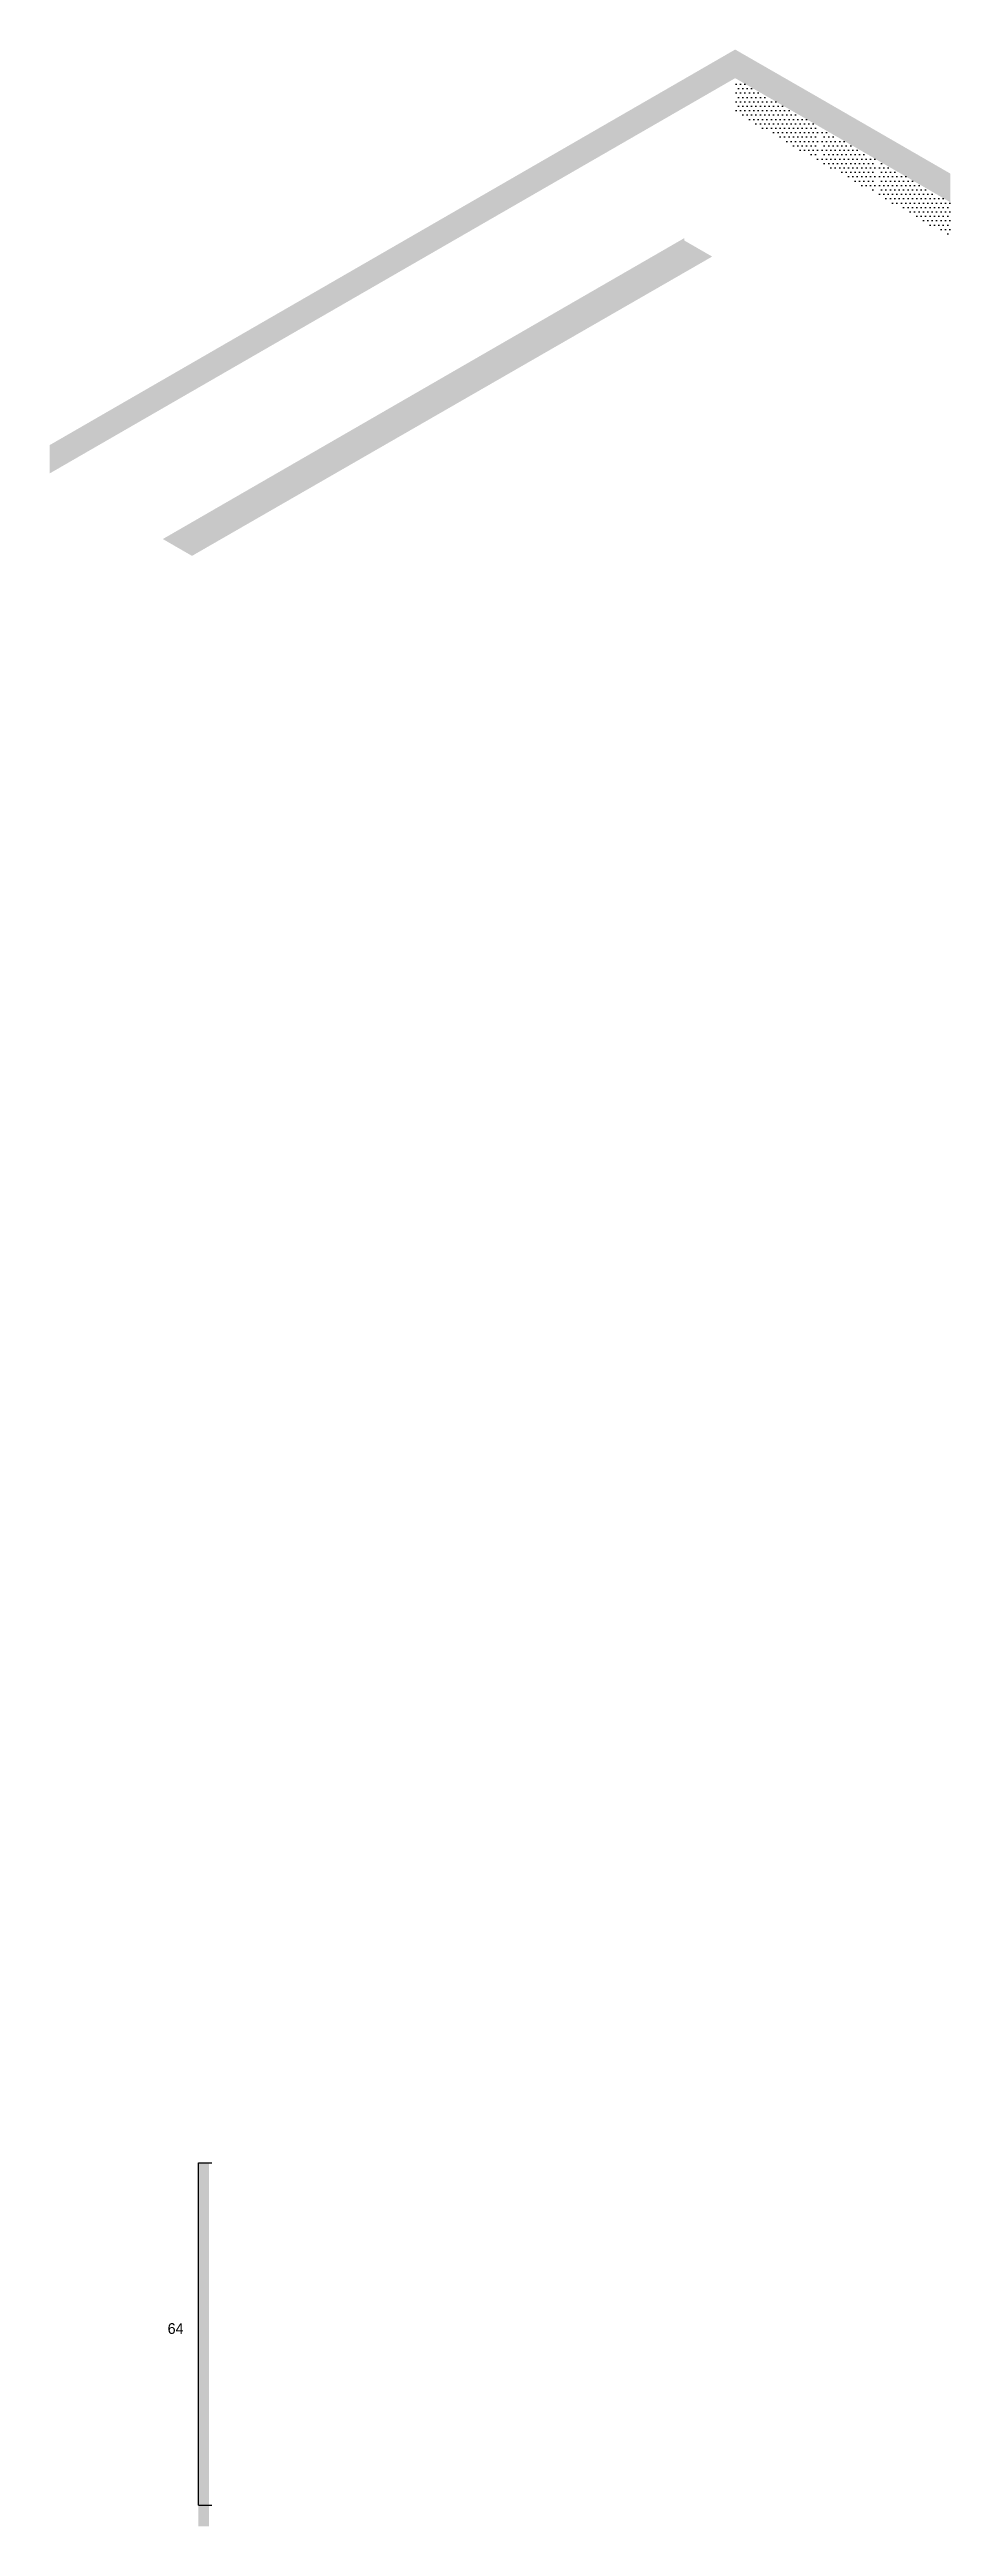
# Model space of a CAD drawing. Header units: metres. Extents: x 230 to 3694, y -1092 to 278.
# Drawn here: x 1109 to 1446, y -1092 to -166 of the extents above; entities that cross this region are included whole.
import ezdxf

# ---------------------------------------------------------------- set-up
doc = ezdxf.new("R2010")
doc.units = ezdxf.units.M
for name, color, linetype in [('COTA', 2, 'Continuous'), ('Hachura', 8, 'Continuous'), ('Madeira', 52, 'Continuous')]:
    doc.layers.add(name, color=color, linetype=linetype)
pattern_1 = [(45, (0, 0), (-230.184, 230.184), [])]

msp = doc.modelspace()

# ---------------------------------------------------------------- texts
at = {"layer": 'COTA'}
msp.add_text('64', height=4, dxfattribs=at).set_placement((1153.2, -1020.5))

# ---------------------------------------------------------------- hatches: boundary and pattern name
at = {"layer": 'Hachura'}
h = msp.add_hatch(color=8, dxfattribs=at)
h.dxf.hatch_style = 1
h.paths.add_polyline_path([(1109.1, -314.4), (1109.1, -325), (1109.1, -325), (1365.2, -177.2), (1365.2, -177.2), (1365.2, -166.5), (1365.2, -166.5), (1109.1, -314.4)])
h = msp.add_hatch(color=8, dxfattribs=at)
h.dxf.hatch_style = 1
h.paths.add_polyline_path([(1396.3, -184.4), (1365.2, -166.5), (1365.2, -177.2), (1396.3, -195.1), (1445.6, -223.6), (1445.6, -212.9)])
h = msp.add_hatch(dxfattribs=at)
h.set_pattern_fill('DOTS', scale=1.037)
h.paths.add_polyline_path([(1396.3, -208.1), (1396.3, -195.1), (1365.2, -177.2), (1365.2, -190.2)])
h = msp.add_hatch(dxfattribs=at)
h.set_pattern_fill('DOTS', scale=1.037)
h.paths.add_polyline_path([(1397, -195.5), (1397, -208.6), (1418.2, -220.8), (1418.2, -207.7)])
h = msp.add_hatch(dxfattribs=at)
h.set_pattern_fill('DOTS', scale=1.037)
h.paths.add_polyline_path([(1418.5, -207.9), (1418.5, -220.9), (1445.6, -236.6), (1445.6, -223.6)])
h = msp.add_hatch(color=8, dxfattribs=at)
h.dxf.hatch_style = 1
h.paths.add_polyline_path([(1356.6, -243.9), (1346.2, -237.9), (1346.2, -237), (1151.4, -349.5), (1162.3, -355.8)])
h = msp.add_hatch(color=8, dxfattribs=at)
h.dxf.hatch_style = 1
h.paths.add_polyline_path([(1168.7, -956.5), (1164.7, -956.5), (1164.7, -956.5), (1164.7, -1092.5), (1164.7, -1092.5), (1168.7, -1092.5), (1168.7, -1092.5), (1168.7, -956.5)])
at = {"layer": 'Madeira'}
h = msp.add_hatch(dxfattribs=at)
h.set_pattern_fill('PATRON00077', scale=102.529)
h.set_pattern_definition(pattern_1)
h.paths.add_polyline_path([(1109.1, -325), (1109.1, -338.1), (1109.1, -338.1), (1365.2, -190.2), (1365.2, -190.2), (1365.2, -177.2), (1365.2, -177.2), (1109.1, -325)])
h = msp.add_hatch(dxfattribs=at)
h.set_pattern_fill('PATRON00077', scale=102.529)
h.set_pattern_definition(pattern_1)
h.paths.add_polyline_path([(1109.1, -338.1), (1140.1, -356), (1140.1, -356), (1396.3, -208.1), (1396.3, -208.1), (1365.2, -190.2), (1365.2, -190.2), (1109.1, -338.1)])
h = msp.add_hatch(dxfattribs=at)
h.set_pattern_fill('PATRON00077', scale=102.529)
h.set_pattern_definition(pattern_1)
h.paths.add_polyline_path([(1367.3, -250.1), (1418.2, -220.8), (1418.2, -220.8), (1396.5, -208.2), (1396.5, -208.2), (1346.2, -237.9), (1346.2, -237.9), (1367.3, -250.1)])
h = msp.add_hatch(dxfattribs=at)
h.set_pattern_fill('PATRON00077', scale=102.529)
h.set_pattern_definition(pattern_1)
h.paths.add_polyline_path([(1189.5, -384.5), (1445.6, -236.6), (1445.6, -236.6), (1418.5, -220.9), (1418.5, -220.9), (1162.4, -368.8), (1162.4, -368.8), (1189.5, -384.5)])
h = msp.add_hatch(dxfattribs=at)
h.set_pattern_fill('PATRON00077', scale=102.529)
h.set_pattern_definition(pattern_1)
h.paths.add_polyline_path([(1367.7, -250.3), (1356.4, -243.8), (1356.4, -243.8), (1162.3, -355.8), (1162.3, -355.8), (1162.3, -368.8), (1162.3, -368.8), (1367.7, -250.3)])

# ---------------------------------------------------------------- linework, layer by layer
at = {"layer": 'COTA'}
for p, q in [((1164.7, -1084.5), (1164.7, -956.5)), ((1164.7, -956.5), (1169.7, -956.5)), ((1164.7, -1084.5), (1169.7, -1084.5))]:
    msp.add_line(p, q, dxfattribs=at)

msp.set_redraw_order([(e.dxf.handle, doc.entitydb.next_handle()) for e in msp.query("TEXT MTEXT ATTDEF DIMENSION ARC_DIMENSION")])  # texts and dimensions are drawn at this point

doc.saveas('drawing.dxf')
